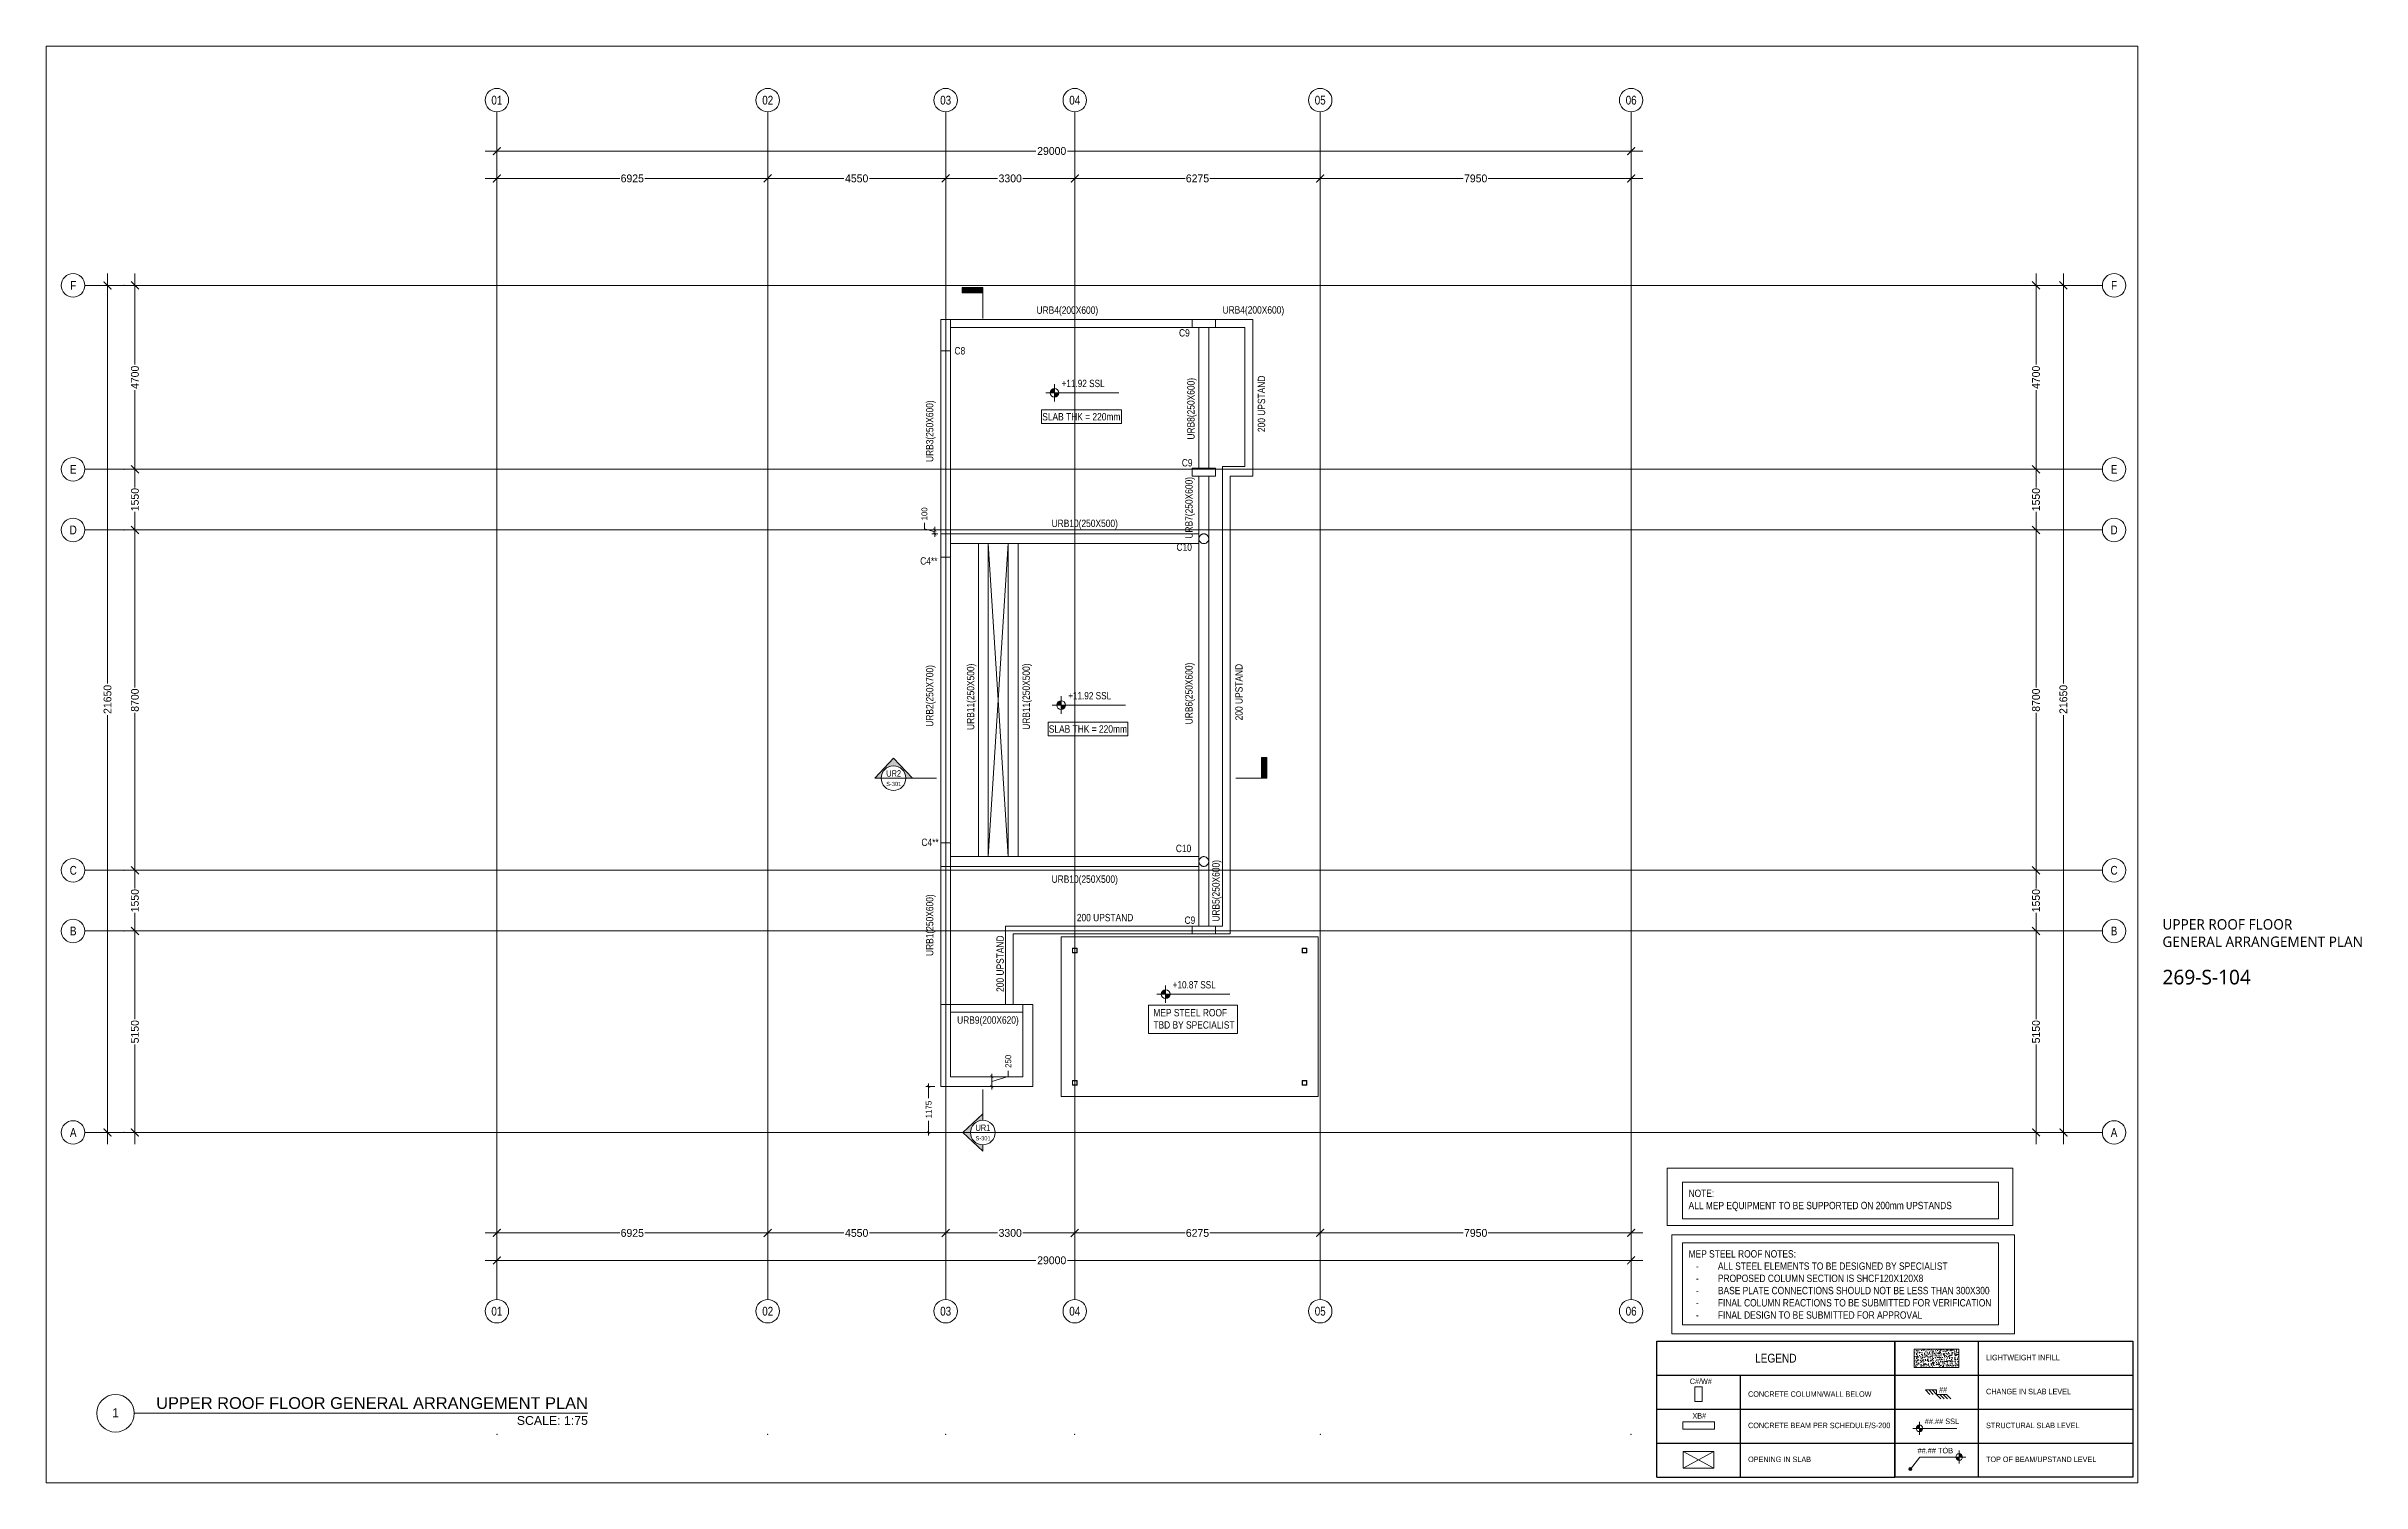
# Paper-space layout 'S104' of a CAD drawing. Header units: millimetres. Extents: x 15 to 804, y 34 to 524.
# The model-space entities are those that its viewports show. They can reach past a viewport. Long polylines and large blocks are cut down to what shows.
import ezdxf
from ezdxf.enums import TextEntityAlignment as Align

# ---------------------------------------------------------------- set-up
doc = ezdxf.new("R2010")
doc.units = ezdxf.units.MM
doc.header["$LTSCALE"] = 75
for name, pattern in [('DASHDOT2', [12.7, 6.35, -3.175, 0, -3.175]), ('Dot & Dashed', [502.708322, 238.125, -132.291667, 0, -132.291655]), ('Hidden Line', [4.233333, 2.822222, -1.411111])]:
    doc.linetypes.add(name, pattern=pattern)
for name, color, linetype in [('00_A_GRIDS.3D', 1, 'Continuous'), ('02_A_GRIDS.3D', 1, 'Continuous'), ('133-EDEN HILLS- Grid$0$A_DIM 75', 1, 'Continuous')]:
    doc.layers.add(name, color=color, linetype=linetype)
for name, color, linetype, lineweight in [('0_Pen_No__7', 7, 'Continuous', 0), ('G-ANNO-DIMS', 111, 'Continuous', 9), ('G-ANNO-SYMB', 111, 'Continuous', 9), ('S-BEAM-IDEN', 2, 'Continuous', 9), ('S-COL', 3, 'Continuous', 13), ('S-COLS-IDEN', 171, 'Continuous', 9), ('S-HATCH', 8, 'Continuous', 9), ('S-SLAB', 3, 'Continuous', 13), ('TXT', 11, 'Continuous', 9)]:
    doc.layers.add(name, color=color, linetype=linetype, lineweight=lineweight)
doc.layers.add('NonPlottable_0', color=7, linetype='Continuous', plot=False)
doc.styles.add('133-5F Grid$0$TEXT 75', font='GOTHIC.TTF', dxfattribs={"height": 150})
doc.styles.add('236 - NAS Mall_CD_GF Plan$0$TEXT 500', font='GOTHIC.TTF', dxfattribs={"height": 350})
doc.styles.add('Arial', font='arial.ttf', dxfattribs={"width": 0.8, "height": 187.5})
doc.styles.add('Arial Narrow_1', font='ARIALN.TTF', dxfattribs={"height": 187.5})
doc.styles.add('Arial Narrow_2', font='ARIALN.TTF', dxfattribs={"height": 262.5})
doc.styles.add('GENERATED_STYLE_1', font='trebuc.ttf')
doc.styles.add('GENERATED_STYLE_2', font='arial.ttf', dxfattribs={"width": 0.84})
doc.styles.add('GENERATED_STYLE_3', font='arial.ttf', dxfattribs={"width": 0.8})
doc.styles.add('TEXT 100', font='GOTHIC.TTF', dxfattribs={"height": 200})
doc.dimstyles.new('133-5F Grid$0$DIM 75', dxfattribs={"dimtxt": 150, "dimasz": 80, "dimexe": 75, "dimexo": 75, "dimgap": 75, "dimtad": 0, "dimdec": 0, "dimrnd": 5, "dimzin": 0, "dimdsep": 46, "dimtxsty": '133-5F Grid$0$TEXT 75', "dimblk": '133-5F Grid$0$_ARCHTICK', "dimcen": 0, "dimdle": 75, "dimclrd": 256, "dimclre": 256, "dimclrt": 256, "dimadec": 0, "dimazin": 0, "dimtfac": 1, "dimtdec": 0, "dimtmove": 1, "dimatfit": 3, "dimfxl": 160, "dimfxlon": 1, "dimtolj": 1, "dimtzin": 0, "dimlwd": 0, "dimlwe": 0, "dimarcsym": 0})
doc.dimstyles.new('236 - NAS Mall_CD_GF Plan$0$DIM 500', dxfattribs={"dimtxt": 350, "dimasz": 300, "dimexe": 0, "dimexo": 0, "dimgap": 25, "dimtad": 0, "dimdec": 0, "dimrnd": 5, "dimzin": 0, "dimdsep": 46, "dimtxsty": '236 - NAS Mall_CD_GF Plan$0$TEXT 500', "dimblk": '236 - NAS Mall_CD_GF Plan$0$_ARCHTICK', "dimcen": 0, "dimdle": 300, "dimclrd": 256, "dimclre": 256, "dimclrt": 256, "dimadec": 0, "dimazin": 0, "dimtfac": 1, "dimtdec": 0, "dimtmove": 1, "dimatfit": 3, "dimfxl": 1000, "dimfxlon": 1, "dimtolj": 1, "dimtzin": 0, "dimlwd": 0, "dimlwe": 0, "dimarcsym": 0})

psp = doc.layouts.new('S104')

# ---------------------------------------------------------------- texts
at = {"layer": '0_Pen_No__7', "color": 7, "linetype": 'Continuous', "lineweight": 0, "insert": (736.36, 226.14), "char_height": 3.5517, "width": 78.6536, "attachment_point": 1, "style": 'GENERATED_STYLE_1'}
psp.add_mtext('\\A1;\\pxql;UPPER ROOF FLOOR \\PGENERAL ARRANGEMENT PLAN', dxfattribs=at)
at = {"layer": '0_Pen_No__7', "color": 7, "linetype": 'Continuous', "lineweight": 0, "insert": (736.37, 203.82), "char_height": 5, "attachment_point": 7, "style": 'GENERATED_STYLE_1'}
psp.add_mtext('\\A1;\\pxql;269-S-104', dxfattribs=at)

msp = doc.modelspace()

# ---------------------------------------------------------------- texts
at = {"layer": 'G-ANNO-SYMB', "attachment_point": 5, "rotation": 359.991329}
for s, insert, char_height, width, style in [('\\A1;UR2', (19519.5, -15694.2), 165.37, 126.881, 'Arial Narrow_1'), ('S-301', (19524.5, -15962.5), 105, 323.24, 'Arial Narrow_2'), ('\\A1;UR1', (21800.7, -24750.2), 165.37, 126.881, 'Arial Narrow_1'), ('S-301', (21805.7, -25018.5), 105, 323.24, 'Arial Narrow_2')]:
    msp.add_mtext(s, dxfattribs=dict(at, insert=insert, char_height=char_height, width=width, style=style))
at = {"layer": 'S-BEAM-IDEN', "insert": (73553.8, 6150.2), "char_height": 187.5, "width": 1713.653, "attachment_point": 1, "style": 'Arial Narrow_1'}
msp.add_mtext('XB#', dxfattribs=at)
at = {"layer": 'S-BEAM-IDEN', "lineweight": 20, "char_height": 187.5, "width": 1713.653, "attachment_point": 1, "style": 'Arial Narrow_1'}
for s, insert in [('URB4(200X600)', (23172.7, -3758.8)), ('URB4(200X600)', (27928.2, -3753.4)), ('URB10(250X500)', (23557.6, -9208.4)), ('URB10(250X500)', (23557.6, -18301.1)), ('200 UPSTAND', (24202.6, -19284)), ('URB9(200X620)', (21143.1, -21902.3))]:
    msp.add_mtext(s, dxfattribs=dict(at, insert=insert))
at = {"layer": 'S-BEAM-IDEN', "lineweight": 20, "char_height": 187.5, "width": 1713.653, "attachment_point": 1, "rotation": 90, "style": 'Arial Narrow_1'}
for s, insert in [('URB8(250X600)', (27025.9, -7160.8)), ('200 UPSTAND', (28829.7, -6969.2)), ('URB3(250X600)', (20347.1, -7733.8)), ('URB7(250X600)', (26976.1, -9691.9)), ('URB2(250X700)', (20347.1, -14499.3)), ('URB11(250X500)', (21393.3, -14582)), ('URB11(250X500)', (22814.6, -14577.9)), ('URB6(250X600)', (26976.1, -14438.1)), ('200 UPSTAND', (28253.9, -14337.3)), ('URB5(250X600)', (27665.6, -19481.9)), ('URB1(250X600)', (20347.1, -20359.2)), ('200 UPSTAND', (22147.9, -21277.8))]:
    msp.add_mtext(s, dxfattribs=dict(at, insert=insert))
at = {"layer": 'S-COLS-IDEN', "style": 'Arial Narrow_1'}
for s, insert, char_height, width, attachment_point in [('LEGEND', (76396.3, 8017.6), 300, 8111.676, 5), ('C#/W#', (73464.9, 7325.5), 187.5, 330.696, 1), ('CONCRETE COLUMN/WALL BELOW', (75450.9, 6891.7), 187.5, 5458.388, 1), ('CONCRETE BEAM PER SCHEDULE/S-200', (75450.9, 5823.5), 187.5, 5458.388, 1), ('OPENING IN SLAB', (75450.9, 4667.5), 187.5, 5458.388, 1), ('LIGHTWEIGHT INFILL', (75450.9, 3511.5), 187.5, 5458.388, 1), ('CHANGE IN SLAB LEVEL', (75450.9, 2355.4), 187.5, 5458.388, 1), ('STRUCTURAL SLAB LEVEL', (75450.9, 1199.4), 187.5, 5458.388, 1), ('TOP OF BEAM/UPSTAND LEVEL', (75450.9, 43.4), 187.5, 5458.388, 1), ('C9', (26815.6, -4338.1), 187.5, 330.696, 1), ('C8', (21074.6, -4796.9), 187.5, 330.696, 1), ('C9', (26887.8, -7659.1), 187.5, 330.696, 1), ('C10', (26751.9, -9814.9), 187.5, 330.696, 1), ('C4**', (20199.1, -10168.4), 187.5, 330.696, 1), ('C4**', (20229.4, -17358.9), 187.5, 330.696, 1), ('C10', (26734.5, -17516.4), 187.5, 330.696, 1), ('C9', (26956, -19350.5), 187.5, 330.696, 1)]:
    msp.add_mtext(s, dxfattribs=dict(at, insert=insert, char_height=char_height, width=width, attachment_point=attachment_point))
at = {"layer": 'TXT', "lineweight": 20, "char_height": 187.5, "attachment_point": 1, "style": 'Arial Narrow_1'}
for s, insert, width in [('MEP STEEL ROOF NOTES:\\P\\pxi-3,l4,t4;-^IALL STEEL ELEMENTS TO BE DESIGNED BY SPECIALIST\\P-^IPROPOSED COLUMN SECTION IS SHCF120X120X8\\P-^IBASE PLATE CONNECTIONS SHOULD NOT BE LESS THAN 300X300\\P-^IFINAL COLUMN REACTIONS TO BE SUBMITTED FOR VERIFICATION\\P-^IFINAL DESIGN TO BE SUBMITTED FOR APPROVAL', (30911.1, 7295.8), 7732.054), ('NOTE:\\PALL MEP EQUIPMENT TO BE SUPPORTED ON 200mm UPSTANDS', (30911.1, 4550.1), 7732.054), ('SLAB THK = 220mm', (23318.8, -6483.1), 2423.1), ('SLAB THK = 220mm', (23486.3, -14463.8), 2423.1), ('MEP STEEL ROOF TBD BY SPECIALIST', (26159.6, -21715), 2175.279)]:
    msp.add_mtext(s, dxfattribs=dict(at, insert=insert, width=width))
at = {"layer": 'TXT', "insert": (73848.3, 2412.4), "char_height": 187.5, "width": 432.911, "attachment_point": 1, "style": 'Arial Narrow_1'}
msp.add_mtext('##', dxfattribs=at)

# ---------------------------------------------------------------- blocks, each defined once
blk = doc.blocks.new('Linear Drawing Title 27[1]', base_point=(205.41, 49.99))
at = {"color": 250, "linetype": 'Continuous', "lineweight": 0}
blk.add_line((218.22, 33.59), (372.85, 33.59), dxfattribs=at)
at = {"color": 250, "linetype": 'Continuous', "lineweight": 0, "flags": 128}
blk.add_lwpolyline([(218.22, 33.59, 1), (205.41, 33.59, 1)], format="xyb", close=True, dxfattribs=at)
at = {"color": 7, "lineweight": 0, "style": 'GENERATED_STYLE_2'}
blk.add_attdef('DUMMY_186', text='', height=3, dxfattribs=at).set_placement((211.82, 33.76), align=Align.MIDDLE_CENTER)
blk.add_attdef('AC_DrawingName', text='', height=4, dxfattribs=at).set_placement((372.85, 39.07), align=Align.TOP_RIGHT)
blk.add_attdef('gs_drawing_scale_prefix', text='', height=3, dxfattribs=at).set_placement((372.85, 29.16), align=Align.BOTTOM_RIGHT)
blk = doc.blocks.new('Spot Elevations - WYE_Spot Elevation - Target Filled-619581-VILLA E - FIRST FLOOR')
at = {"layer": 'G-ANNO-DIMS'}
h = blk.add_hatch(color=256, dxfattribs=at)
edge = h.paths.add_edge_path(flags=0)
edge.add_line((0, 0), (-1.5, 0))
edge.add_arc((0, 0), 1.5, 90, 180, ccw=False)
edge.add_line((0, 1.5), (0, 0))
h = blk.add_hatch(color=256, dxfattribs=at)
edge = h.paths.add_edge_path(flags=0)
edge.add_line((0, 0), (1.5, 0))
edge.add_arc((0, 0), 1.5, 270, 360, ccw=False)
edge.add_line((0, -1.5), (0, 0))
for p, q in [((-3, 0), (3.01, 0)), ((0, -3), (0, 3))]:
    blk.add_line(p, q, dxfattribs=at)
blk.add_circle((0, 0), 1.5, dxfattribs=at)
blk = doc.blocks.new('Standard grid marker')
at = {"layer": '00_A_GRIDS.3D', "linetype": 'Dot & Dashed', "lineweight": 0}
for p, q in [((1000, 0), (0, 0)), ((29352, 0), (30352, 0))]:
    blk.add_line(p, q, dxfattribs=at)
at = {"layer": '00_A_GRIDS.3D', "linetype": 'DASHDOT2', "lineweight": 0}
blk.add_line((1000, 0), (29352, 0), dxfattribs=at)
at = {"layer": '00_A_GRIDS.3D', "linetype": 'Continuous', "lineweight": 0}
for centre in [(-300, 0), (30652, 0)]:
    blk.add_circle(centre, 300, dxfattribs=at)
at = {"layer": '00_A_GRIDS.3D', "linetype": 'Dot & Dashed', "lineweight": 0}
for p in [(1000, 0), (1000, 0), (33800, 0), (33800, 0)]:
    blk.add_point(p, dxfattribs=at)
at = {"layer": '00_A_GRIDS.3D', "lineweight": 0, "style": 'GENERATED_STYLE_3'}
for tag, p in [('AC_MarkerText_1_0', (-464, -51)), ('AC_MarkerText_1_1', (30488, -51))]:
    blk.add_attdef(tag, text='', height=225, rotation=90, dxfattribs=at).set_placement(p, align=Align.TOP_CENTER)
blk = doc.blocks.new('Standard grid marker_2')
at = {"layer": '00_A_GRIDS.3D', "linetype": 'Dot & Dashed', "lineweight": 0}
for p, q in [((1000, 0), (0, 0)), ((50581, 0), (51581, 0))]:
    blk.add_line(p, q, dxfattribs=at)
at = {"layer": '00_A_GRIDS.3D', "linetype": 'DASHDOT2', "lineweight": 0}
blk.add_line((1000, 0), (50581, 0), dxfattribs=at)
at = {"layer": '00_A_GRIDS.3D', "linetype": 'Continuous', "lineweight": 0}
for centre in [(-300, 0), (51881, 0)]:
    blk.add_circle(centre, 300, dxfattribs=at)
at = {"layer": '00_A_GRIDS.3D', "linetype": 'Dot & Dashed', "lineweight": 0}
for p in [(1000, 0), (1000, 0), (50581, 0), (50581, 0)]:
    blk.add_point(p, dxfattribs=at)
at = {"layer": '00_A_GRIDS.3D', "lineweight": 0, "style": 'GENERATED_STYLE_3'}
for tag, p in [('AC_MarkerText_1_0', (-300, -215)), ('AC_MarkerText_1_1', (51881, -215))]:
    blk.add_attdef(tag, text='', height=225, rotation=180, dxfattribs=at).set_placement(p, align=Align.TOP_CENTER)
blk = doc.blocks.new('236 - NAS Mall_CD_GF Plan$0$_ARCHTICK')
at = {"color": 0, "linetype": 'ByBlock', "const_width": 0.15}
blk.add_lwpolyline([(-0.5, -0.5), (0.5, 0.5)], dxfattribs=at)
blk = doc.blocks.new('*D5')
at = {"layer": '02_A_GRIDS.3D', "lineweight": 0, "transparency": 16777216}
for p, q in [((9075, -486), (12519, -486)), ((9375, -64), (9375, -486)), ((16600, -486), (13156, -486)), ((16300, -64), (16300, -486))]:
    blk.add_line(p, q, dxfattribs=at)
at = {"layer": 'Defpoints', "color": 0, "transparency": 16777216}
for p in [(9375, -64), (16300, -64), (16300, -486)]:
    blk.add_point(p, dxfattribs=at)
at = {"layer": '02_A_GRIDS.3D', "lineweight": 0, "transparency": 16777216, "xscale": 200, "yscale": 200, "zscale": 200, "rotation": 180}
blk.add_blockref('236 - NAS Mall_CD_GF Plan$0$_ARCHTICK', (9375, -486), dxfattribs=at)
at = {"layer": '02_A_GRIDS.3D', "lineweight": 0, "transparency": 16777216, "xscale": 200, "yscale": 200, "zscale": 200}
blk.add_blockref('236 - NAS Mall_CD_GF Plan$0$_ARCHTICK', (16300, -486), dxfattribs=at)
at = {"layer": '02_A_GRIDS.3D', "transparency": 16777216, "insert": (12838, -486), "char_height": 200, "attachment_point": 5, "style": 'TEXT 100'}
blk.add_mtext('\\A1;6925', dxfattribs=at)
blk = doc.blocks.new('*D6')
at = {"layer": '02_A_GRIDS.3D', "lineweight": 0, "transparency": 16777216}
for p, q in [((16000, -486), (18249, -486)), ((16300, -64), (16300, -486)), ((21150, -486), (18901, -486)), ((20850, -64), (20850, -486))]:
    blk.add_line(p, q, dxfattribs=at)
at = {"layer": 'Defpoints', "color": 0, "transparency": 16777216}
for p in [(16300, -64), (20850, -64), (20850, -486)]:
    blk.add_point(p, dxfattribs=at)
at = {"layer": '02_A_GRIDS.3D', "lineweight": 0, "transparency": 16777216, "xscale": 200, "yscale": 200, "zscale": 200, "rotation": 180}
blk.add_blockref('236 - NAS Mall_CD_GF Plan$0$_ARCHTICK', (16300, -486), dxfattribs=at)
at = {"layer": '02_A_GRIDS.3D', "lineweight": 0, "transparency": 16777216, "xscale": 200, "yscale": 200, "zscale": 200}
blk.add_blockref('236 - NAS Mall_CD_GF Plan$0$_ARCHTICK', (20850, -486), dxfattribs=at)
at = {"layer": '02_A_GRIDS.3D', "transparency": 16777216, "insert": (18575, -486), "char_height": 200, "attachment_point": 5, "style": 'TEXT 100'}
blk.add_mtext('\\A1;4550', dxfattribs=at)
blk = doc.blocks.new('*D7')
at = {"layer": '02_A_GRIDS.3D', "lineweight": 0, "transparency": 16777216}
for p, q in [((20550, -486), (22176, -486)), ((20850, -64), (20850, -486)), ((24450, -486), (22824, -486)), ((24150, -64), (24150, -486))]:
    blk.add_line(p, q, dxfattribs=at)
at = {"layer": 'Defpoints', "color": 0, "transparency": 16777216}
for p in [(20850, -64), (24150, -64), (24150, -486)]:
    blk.add_point(p, dxfattribs=at)
at = {"layer": '02_A_GRIDS.3D', "lineweight": 0, "transparency": 16777216, "xscale": 200, "yscale": 200, "zscale": 200, "rotation": 180}
blk.add_blockref('236 - NAS Mall_CD_GF Plan$0$_ARCHTICK', (20850, -486), dxfattribs=at)
at = {"layer": '02_A_GRIDS.3D', "lineweight": 0, "transparency": 16777216, "xscale": 200, "yscale": 200, "zscale": 200}
blk.add_blockref('236 - NAS Mall_CD_GF Plan$0$_ARCHTICK', (24150, -486), dxfattribs=at)
at = {"layer": '02_A_GRIDS.3D', "transparency": 16777216, "insert": (22500, -486), "char_height": 200, "attachment_point": 5, "style": 'TEXT 100'}
blk.add_mtext('\\A1;3300', dxfattribs=at)
blk = doc.blocks.new('*D8')
at = {"layer": '02_A_GRIDS.3D', "lineweight": 0, "transparency": 16777216}
for p, q in [((23850, -486), (26969, -486)), ((24150, -64), (24150, -486)), ((30725, -486), (27606, -486)), ((30425, -64), (30425, -486))]:
    blk.add_line(p, q, dxfattribs=at)
at = {"layer": 'Defpoints', "color": 0, "transparency": 16777216}
for p in [(24150, -64), (30425, -64), (30425, -486)]:
    blk.add_point(p, dxfattribs=at)
at = {"layer": '02_A_GRIDS.3D', "lineweight": 0, "transparency": 16777216, "xscale": 200, "yscale": 200, "zscale": 200, "rotation": 180}
blk.add_blockref('236 - NAS Mall_CD_GF Plan$0$_ARCHTICK', (24150, -486), dxfattribs=at)
at = {"layer": '02_A_GRIDS.3D', "lineweight": 0, "transparency": 16777216, "xscale": 200, "yscale": 200, "zscale": 200}
blk.add_blockref('236 - NAS Mall_CD_GF Plan$0$_ARCHTICK', (30425, -486), dxfattribs=at)
at = {"layer": '02_A_GRIDS.3D', "transparency": 16777216, "insert": (27288, -486), "char_height": 200, "attachment_point": 5, "style": 'TEXT 100'}
blk.add_mtext('\\A1;6275', dxfattribs=at)
blk = doc.blocks.new('*D9')
at = {"layer": '02_A_GRIDS.3D', "lineweight": 0, "transparency": 16777216}
for p, q in [((30125, -486), (34081, -486)), ((30425, -64), (30425, -486)), ((38675, -486), (34719, -486)), ((38375, -64), (38375, -486))]:
    blk.add_line(p, q, dxfattribs=at)
at = {"layer": 'Defpoints', "color": 0, "transparency": 16777216}
for p in [(30425, -64), (38375, -64), (38375, -486)]:
    blk.add_point(p, dxfattribs=at)
at = {"layer": '02_A_GRIDS.3D', "lineweight": 0, "transparency": 16777216, "xscale": 200, "yscale": 200, "zscale": 200, "rotation": 180}
blk.add_blockref('236 - NAS Mall_CD_GF Plan$0$_ARCHTICK', (30425, -486), dxfattribs=at)
at = {"layer": '02_A_GRIDS.3D', "lineweight": 0, "transparency": 16777216, "xscale": 200, "yscale": 200, "zscale": 200}
blk.add_blockref('236 - NAS Mall_CD_GF Plan$0$_ARCHTICK', (38375, -486), dxfattribs=at)
at = {"layer": '02_A_GRIDS.3D', "transparency": 16777216, "insert": (34400, -486), "char_height": 200, "attachment_point": 5, "style": 'TEXT 100'}
blk.add_mtext('\\A1;7950', dxfattribs=at)
blk = doc.blocks.new('*D10')
at = {"layer": '02_A_GRIDS.3D', "lineweight": 0, "transparency": 16777216}
for p, q in [((9375, 636), (9375, 214)), ((38375, 636), (38375, 214)), ((9075, 214), (23159, 214)), ((38675, 214), (23963, 214))]:
    blk.add_line(p, q, dxfattribs=at)
at = {"layer": 'Defpoints', "color": 0, "transparency": 16777216}
for p in [(9375, 636), (38375, 636), (38375, 214)]:
    blk.add_point(p, dxfattribs=at)
at = {"layer": '02_A_GRIDS.3D', "lineweight": 0, "transparency": 16777216, "xscale": 200, "yscale": 200, "zscale": 200, "rotation": 180}
blk.add_blockref('236 - NAS Mall_CD_GF Plan$0$_ARCHTICK', (9375, 214), dxfattribs=at)
at = {"layer": '02_A_GRIDS.3D', "lineweight": 0, "transparency": 16777216, "xscale": 200, "yscale": 200, "zscale": 200}
blk.add_blockref('236 - NAS Mall_CD_GF Plan$0$_ARCHTICK', (38375, 214), dxfattribs=at)
at = {"layer": '02_A_GRIDS.3D', "transparency": 16777216, "insert": (23561, 214), "char_height": 200, "attachment_point": 5, "style": 'TEXT 100'}
blk.add_mtext('\\A1;29000', dxfattribs=at)
blk = doc.blocks.new('*D11')
at = {"layer": '02_A_GRIDS.3D', "lineweight": 0, "transparency": 16777216}
for p, q in [((-578, -2920), (-578, -13399)), ((-157, -3220), (-578, -3220)), ((-578, -25170), (-578, -14203)), ((-160, -24870), (-578, -24870))]:
    blk.add_line(p, q, dxfattribs=at)
at = {"layer": 'Defpoints', "color": 0, "transparency": 16777216}
for p in [(-157, -3220), (-578, -24870), (-160, -24870)]:
    blk.add_point(p, dxfattribs=at)
at = {"layer": '02_A_GRIDS.3D', "lineweight": 0, "transparency": 16777216, "xscale": 200, "yscale": 200, "zscale": 200}
for p, rotation in [((-578, -3220), 90), ((-578, -24870), 270)]:
    blk.add_blockref('236 - NAS Mall_CD_GF Plan$0$_ARCHTICK', p, dxfattribs=dict(at, rotation=rotation))
at = {"layer": '02_A_GRIDS.3D', "transparency": 16777216, "insert": (-578, -13801), "char_height": 200, "attachment_point": 5, "rotation": 90, "style": 'TEXT 100'}
blk.add_mtext('\\A1;21650', dxfattribs=at)
blk = doc.blocks.new('*D12')
at = {"layer": '02_A_GRIDS.3D', "lineweight": 0, "transparency": 16777216}
for p, q in [((122, -2920), (122, -5244)), ((-300, -3220), (122, -3220)), ((122, -8220), (122, -5896)), ((-300, -7920), (122, -7920))]:
    blk.add_line(p, q, dxfattribs=at)
at = {"layer": 'Defpoints', "color": 0, "transparency": 16777216}
for p in [(-300, -3220), (-300, -7920), (122, -7920)]:
    blk.add_point(p, dxfattribs=at)
at = {"layer": '02_A_GRIDS.3D', "lineweight": 0, "transparency": 16777216, "xscale": 200, "yscale": 200, "zscale": 200}
for p, rotation in [((122, -3220), 90), ((122, -7920), 270)]:
    blk.add_blockref('236 - NAS Mall_CD_GF Plan$0$_ARCHTICK', p, dxfattribs=dict(at, rotation=rotation))
at = {"layer": '02_A_GRIDS.3D', "transparency": 16777216, "insert": (122, -5570), "char_height": 200, "attachment_point": 5, "rotation": 90, "style": 'TEXT 100'}
blk.add_mtext('\\A1;4700', dxfattribs=at)
blk = doc.blocks.new('*D13')
at = {"layer": '02_A_GRIDS.3D', "lineweight": 0, "transparency": 16777216}
for p, q in [((122, -7620), (122, -8386)), ((-300, -7920), (122, -7920)), ((-300, -9470), (122, -9470)), ((122, -9770), (122, -9004))]:
    blk.add_line(p, q, dxfattribs=at)
at = {"layer": 'Defpoints', "color": 0, "transparency": 16777216}
for p in [(-300, -7920), (-300, -9470), (122, -9470)]:
    blk.add_point(p, dxfattribs=at)
at = {"layer": '02_A_GRIDS.3D', "lineweight": 0, "transparency": 16777216, "xscale": 200, "yscale": 200, "zscale": 200}
for p, rotation in [((122, -7920), 90), ((122, -9470), 270)]:
    blk.add_blockref('236 - NAS Mall_CD_GF Plan$0$_ARCHTICK', p, dxfattribs=dict(at, rotation=rotation))
at = {"layer": '02_A_GRIDS.3D', "transparency": 16777216, "insert": (122, -8695), "char_height": 200, "attachment_point": 5, "rotation": 90, "style": 'TEXT 100'}
blk.add_mtext('\\A1;1550', dxfattribs=at)
blk = doc.blocks.new('*D14')
at = {"layer": '02_A_GRIDS.3D', "lineweight": 0, "transparency": 16777216}
for p, q in [((-300, -9470), (122, -9470)), ((122, -9170), (122, -13495)), ((122, -18470), (122, -14144)), ((-300, -18170), (122, -18170))]:
    blk.add_line(p, q, dxfattribs=at)
at = {"layer": 'Defpoints', "color": 0, "transparency": 16777216}
for p in [(-300, -9470), (-300, -18170), (122, -18170)]:
    blk.add_point(p, dxfattribs=at)
at = {"layer": '02_A_GRIDS.3D', "lineweight": 0, "transparency": 16777216, "xscale": 200, "yscale": 200, "zscale": 200}
for p, rotation in [((122, -9470), 90), ((122, -18170), 270)]:
    blk.add_blockref('236 - NAS Mall_CD_GF Plan$0$_ARCHTICK', p, dxfattribs=dict(at, rotation=rotation))
at = {"layer": '02_A_GRIDS.3D', "transparency": 16777216, "insert": (122, -13820), "char_height": 200, "attachment_point": 5, "rotation": 90, "style": 'TEXT 100'}
blk.add_mtext('\\A1;8700', dxfattribs=at)
blk = doc.blocks.new('*D15')
at = {"layer": '02_A_GRIDS.3D', "lineweight": 0, "transparency": 16777216}
for p, q in [((-300, -18170), (122, -18170)), ((122, -17870), (122, -18635)), ((122, -20020), (122, -19254)), ((-300, -19720), (122, -19720))]:
    blk.add_line(p, q, dxfattribs=at)
at = {"layer": 'Defpoints', "color": 0, "transparency": 16777216}
for p in [(-300, -18170), (-300, -19720), (122, -19720)]:
    blk.add_point(p, dxfattribs=at)
at = {"layer": '02_A_GRIDS.3D', "lineweight": 0, "transparency": 16777216, "xscale": 200, "yscale": 200, "zscale": 200}
for p, rotation in [((122, -18170), 90), ((122, -19720), 270)]:
    blk.add_blockref('236 - NAS Mall_CD_GF Plan$0$_ARCHTICK', p, dxfattribs=dict(at, rotation=rotation))
at = {"layer": '02_A_GRIDS.3D', "transparency": 16777216, "insert": (122, -18945), "char_height": 200, "attachment_point": 5, "rotation": 90, "style": 'TEXT 100'}
blk.add_mtext('\\A1;1550', dxfattribs=at)
blk = doc.blocks.new('*D16')
at = {"layer": '02_A_GRIDS.3D', "lineweight": 0, "transparency": 16777216}
for p, q in [((122, -19420), (122, -21971)), ((-300, -19720), (122, -19720)), ((122, -25170), (122, -22618)), ((-300, -24870), (122, -24870))]:
    blk.add_line(p, q, dxfattribs=at)
at = {"layer": 'Defpoints', "color": 0, "transparency": 16777216}
for p in [(-300, -19720), (-300, -24870), (122, -24870)]:
    blk.add_point(p, dxfattribs=at)
at = {"layer": '02_A_GRIDS.3D', "lineweight": 0, "transparency": 16777216, "xscale": 200, "yscale": 200, "zscale": 200}
for p, rotation in [((122, -19720), 90), ((122, -24870), 270)]:
    blk.add_blockref('236 - NAS Mall_CD_GF Plan$0$_ARCHTICK', p, dxfattribs=dict(at, rotation=rotation))
at = {"layer": '02_A_GRIDS.3D', "transparency": 16777216, "insert": (122, -22295), "char_height": 200, "attachment_point": 5, "rotation": 90, "style": 'TEXT 100'}
blk.add_mtext('\\A1;5150', dxfattribs=at)
blk = doc.blocks.new('*D17')
at = {"layer": '02_A_GRIDS.3D', "lineweight": 0, "transparency": 16777216}
for p, q in [((9075, -27438), (12519, -27438)), ((9375, -27859), (9375, -27438)), ((16600, -27438), (13156, -27438)), ((16300, -27859), (16300, -27438))]:
    blk.add_line(p, q, dxfattribs=at)
at = {"layer": 'Defpoints', "color": 0, "transparency": 16777216}
for p in [(16300, -27438), (9375, -27859), (16300, -27859)]:
    blk.add_point(p, dxfattribs=at)
at = {"layer": '02_A_GRIDS.3D', "lineweight": 0, "transparency": 16777216, "xscale": 200, "yscale": 200, "zscale": 200, "rotation": 180}
blk.add_blockref('236 - NAS Mall_CD_GF Plan$0$_ARCHTICK', (9375, -27438), dxfattribs=at)
at = {"layer": '02_A_GRIDS.3D', "lineweight": 0, "transparency": 16777216, "xscale": 200, "yscale": 200, "zscale": 200}
blk.add_blockref('236 - NAS Mall_CD_GF Plan$0$_ARCHTICK', (16300, -27438), dxfattribs=at)
at = {"layer": '02_A_GRIDS.3D', "transparency": 16777216, "insert": (12838, -27438), "char_height": 200, "attachment_point": 5, "style": 'TEXT 100'}
blk.add_mtext('\\A1;6925', dxfattribs=at)
blk = doc.blocks.new('*D18')
at = {"layer": '02_A_GRIDS.3D', "lineweight": 0, "transparency": 16777216}
for p, q in [((16000, -27438), (18249, -27438)), ((16300, -27859), (16300, -27438)), ((21150, -27438), (18901, -27438)), ((20850, -27859), (20850, -27438))]:
    blk.add_line(p, q, dxfattribs=at)
at = {"layer": 'Defpoints', "color": 0, "transparency": 16777216}
for p in [(20850, -27438), (16300, -27859), (20850, -27859)]:
    blk.add_point(p, dxfattribs=at)
at = {"layer": '02_A_GRIDS.3D', "lineweight": 0, "transparency": 16777216, "xscale": 200, "yscale": 200, "zscale": 200, "rotation": 180}
blk.add_blockref('236 - NAS Mall_CD_GF Plan$0$_ARCHTICK', (16300, -27438), dxfattribs=at)
at = {"layer": '02_A_GRIDS.3D', "lineweight": 0, "transparency": 16777216, "xscale": 200, "yscale": 200, "zscale": 200}
blk.add_blockref('236 - NAS Mall_CD_GF Plan$0$_ARCHTICK', (20850, -27438), dxfattribs=at)
at = {"layer": '02_A_GRIDS.3D', "transparency": 16777216, "insert": (18575, -27438), "char_height": 200, "attachment_point": 5, "style": 'TEXT 100'}
blk.add_mtext('\\A1;4550', dxfattribs=at)
blk = doc.blocks.new('*D19')
at = {"layer": '02_A_GRIDS.3D', "lineweight": 0, "transparency": 16777216}
for p, q in [((20550, -27438), (22176, -27438)), ((20850, -27859), (20850, -27438)), ((24450, -27438), (22824, -27438)), ((24150, -27859), (24150, -27438))]:
    blk.add_line(p, q, dxfattribs=at)
at = {"layer": 'Defpoints', "color": 0, "transparency": 16777216}
for p in [(24150, -27438), (20850, -27859), (24150, -27859)]:
    blk.add_point(p, dxfattribs=at)
at = {"layer": '02_A_GRIDS.3D', "lineweight": 0, "transparency": 16777216, "xscale": 200, "yscale": 200, "zscale": 200, "rotation": 180}
blk.add_blockref('236 - NAS Mall_CD_GF Plan$0$_ARCHTICK', (20850, -27438), dxfattribs=at)
at = {"layer": '02_A_GRIDS.3D', "lineweight": 0, "transparency": 16777216, "xscale": 200, "yscale": 200, "zscale": 200}
blk.add_blockref('236 - NAS Mall_CD_GF Plan$0$_ARCHTICK', (24150, -27438), dxfattribs=at)
at = {"layer": '02_A_GRIDS.3D', "transparency": 16777216, "insert": (22500, -27438), "char_height": 200, "attachment_point": 5, "style": 'TEXT 100'}
blk.add_mtext('\\A1;3300', dxfattribs=at)
blk = doc.blocks.new('*D20')
at = {"layer": '02_A_GRIDS.3D', "lineweight": 0, "transparency": 16777216}
for p, q in [((23850, -27438), (26969, -27438)), ((24150, -27859), (24150, -27438)), ((30725, -27438), (27606, -27438)), ((30425, -27859), (30425, -27438))]:
    blk.add_line(p, q, dxfattribs=at)
at = {"layer": 'Defpoints', "color": 0, "transparency": 16777216}
for p in [(30425, -27438), (24150, -27859), (30425, -27859)]:
    blk.add_point(p, dxfattribs=at)
at = {"layer": '02_A_GRIDS.3D', "lineweight": 0, "transparency": 16777216, "xscale": 200, "yscale": 200, "zscale": 200, "rotation": 180}
blk.add_blockref('236 - NAS Mall_CD_GF Plan$0$_ARCHTICK', (24150, -27438), dxfattribs=at)
at = {"layer": '02_A_GRIDS.3D', "lineweight": 0, "transparency": 16777216, "xscale": 200, "yscale": 200, "zscale": 200}
blk.add_blockref('236 - NAS Mall_CD_GF Plan$0$_ARCHTICK', (30425, -27438), dxfattribs=at)
at = {"layer": '02_A_GRIDS.3D', "transparency": 16777216, "insert": (27288, -27438), "char_height": 200, "attachment_point": 5, "style": 'TEXT 100'}
blk.add_mtext('\\A1;6275', dxfattribs=at)
blk = doc.blocks.new('*D21')
at = {"layer": '02_A_GRIDS.3D', "lineweight": 0, "transparency": 16777216}
for p, q in [((30125, -27438), (34081, -27438)), ((30425, -27859), (30425, -27438)), ((38675, -27438), (34719, -27438)), ((38375, -27859), (38375, -27438))]:
    blk.add_line(p, q, dxfattribs=at)
at = {"layer": 'Defpoints', "color": 0, "transparency": 16777216}
for p in [(38375, -27438), (30425, -27859), (38375, -27859)]:
    blk.add_point(p, dxfattribs=at)
at = {"layer": '02_A_GRIDS.3D', "lineweight": 0, "transparency": 16777216, "xscale": 200, "yscale": 200, "zscale": 200, "rotation": 180}
blk.add_blockref('236 - NAS Mall_CD_GF Plan$0$_ARCHTICK', (30425, -27438), dxfattribs=at)
at = {"layer": '02_A_GRIDS.3D', "lineweight": 0, "transparency": 16777216, "xscale": 200, "yscale": 200, "zscale": 200}
blk.add_blockref('236 - NAS Mall_CD_GF Plan$0$_ARCHTICK', (38375, -27438), dxfattribs=at)
at = {"layer": '02_A_GRIDS.3D', "transparency": 16777216, "insert": (34400, -27438), "char_height": 200, "attachment_point": 5, "style": 'TEXT 100'}
blk.add_mtext('\\A1;7950', dxfattribs=at)
blk = doc.blocks.new('*D22')
at = {"layer": '02_A_GRIDS.3D', "lineweight": 0, "transparency": 16777216}
for p, q in [((9375, -27716), (9375, -28138)), ((38375, -27716), (38375, -28138)), ((9075, -28138), (23159, -28138)), ((38675, -28138), (23963, -28138))]:
    blk.add_line(p, q, dxfattribs=at)
at = {"layer": 'Defpoints', "color": 0, "transparency": 16777216}
for p in [(9375, -27716), (38375, -27716), (38375, -28138)]:
    blk.add_point(p, dxfattribs=at)
at = {"layer": '02_A_GRIDS.3D', "lineweight": 0, "transparency": 16777216, "xscale": 200, "yscale": 200, "zscale": 200, "rotation": 180}
blk.add_blockref('236 - NAS Mall_CD_GF Plan$0$_ARCHTICK', (9375, -28138), dxfattribs=at)
at = {"layer": '02_A_GRIDS.3D', "lineweight": 0, "transparency": 16777216, "xscale": 200, "yscale": 200, "zscale": 200}
blk.add_blockref('236 - NAS Mall_CD_GF Plan$0$_ARCHTICK', (38375, -28138), dxfattribs=at)
at = {"layer": '02_A_GRIDS.3D', "transparency": 16777216, "insert": (23561, -28138), "char_height": 200, "attachment_point": 5, "style": 'TEXT 100'}
blk.add_mtext('\\A1;29000', dxfattribs=at)
blk = doc.blocks.new('*D23')
at = {"layer": '02_A_GRIDS.3D', "lineweight": 0, "transparency": 16777216}
for p, q in [((49426, -2920), (49426, -13399)), ((49004, -3220), (49426, -3220)), ((49426, -25170), (49426, -14203)), ((49007, -24870), (49426, -24870))]:
    blk.add_line(p, q, dxfattribs=at)
at = {"layer": 'Defpoints', "color": 0, "transparency": 16777216}
for p in [(49004, -3220), (49007, -24870), (49426, -24870)]:
    blk.add_point(p, dxfattribs=at)
at = {"layer": '02_A_GRIDS.3D', "lineweight": 0, "transparency": 16777216, "xscale": 200, "yscale": 200, "zscale": 200}
for p, rotation in [((49426, -3220), 90), ((49426, -24870), 270)]:
    blk.add_blockref('236 - NAS Mall_CD_GF Plan$0$_ARCHTICK', p, dxfattribs=dict(at, rotation=rotation))
at = {"layer": '02_A_GRIDS.3D', "transparency": 16777216, "insert": (49426, -13801), "char_height": 200, "attachment_point": 5, "rotation": 90, "style": 'TEXT 100'}
blk.add_mtext('\\A1;21650', dxfattribs=at)
blk = doc.blocks.new('*D24')
at = {"layer": '02_A_GRIDS.3D', "lineweight": 0, "transparency": 16777216}
for p, q in [((48726, -2920), (48726, -5244)), ((49148, -3220), (48726, -3220)), ((48726, -8220), (48726, -5896)), ((49148, -7920), (48726, -7920))]:
    blk.add_line(p, q, dxfattribs=at)
at = {"layer": 'Defpoints', "color": 0, "transparency": 16777216}
for p in [(49148, -3220), (48726, -7920), (49148, -7920)]:
    blk.add_point(p, dxfattribs=at)
at = {"layer": '02_A_GRIDS.3D', "lineweight": 0, "transparency": 16777216, "xscale": 200, "yscale": 200, "zscale": 200}
for p, rotation in [((48726, -3220), 90), ((48726, -7920), 270)]:
    blk.add_blockref('236 - NAS Mall_CD_GF Plan$0$_ARCHTICK', p, dxfattribs=dict(at, rotation=rotation))
at = {"layer": '02_A_GRIDS.3D', "transparency": 16777216, "insert": (48726, -5570), "char_height": 200, "attachment_point": 5, "rotation": 90, "style": 'TEXT 100'}
blk.add_mtext('\\A1;4700', dxfattribs=at)
blk = doc.blocks.new('*D25')
at = {"layer": '02_A_GRIDS.3D', "lineweight": 0, "transparency": 16777216}
for p, q in [((48726, -7620), (48726, -8386)), ((49148, -7920), (48726, -7920)), ((48726, -9770), (48726, -9004)), ((49148, -9470), (48726, -9470))]:
    blk.add_line(p, q, dxfattribs=at)
at = {"layer": 'Defpoints', "color": 0, "transparency": 16777216}
for p in [(49148, -7920), (48726, -9470), (49148, -9470)]:
    blk.add_point(p, dxfattribs=at)
at = {"layer": '02_A_GRIDS.3D', "lineweight": 0, "transparency": 16777216, "xscale": 200, "yscale": 200, "zscale": 200}
for p, rotation in [((48726, -7920), 90), ((48726, -9470), 270)]:
    blk.add_blockref('236 - NAS Mall_CD_GF Plan$0$_ARCHTICK', p, dxfattribs=dict(at, rotation=rotation))
at = {"layer": '02_A_GRIDS.3D', "transparency": 16777216, "insert": (48726, -8695), "char_height": 200, "attachment_point": 5, "rotation": 90, "style": 'TEXT 100'}
blk.add_mtext('\\A1;1550', dxfattribs=at)
blk = doc.blocks.new('*D26')
at = {"layer": '02_A_GRIDS.3D', "lineweight": 0, "transparency": 16777216}
for p, q in [((48726, -9170), (48726, -13495)), ((49148, -9470), (48726, -9470)), ((48726, -18470), (48726, -14144)), ((49148, -18170), (48726, -18170))]:
    blk.add_line(p, q, dxfattribs=at)
at = {"layer": 'Defpoints', "color": 0, "transparency": 16777216}
for p in [(49148, -9470), (48726, -18170), (49148, -18170)]:
    blk.add_point(p, dxfattribs=at)
at = {"layer": '02_A_GRIDS.3D', "lineweight": 0, "transparency": 16777216, "xscale": 200, "yscale": 200, "zscale": 200}
for p, rotation in [((48726, -9470), 90), ((48726, -18170), 270)]:
    blk.add_blockref('236 - NAS Mall_CD_GF Plan$0$_ARCHTICK', p, dxfattribs=dict(at, rotation=rotation))
at = {"layer": '02_A_GRIDS.3D', "transparency": 16777216, "insert": (48726, -13820), "char_height": 200, "attachment_point": 5, "rotation": 90, "style": 'TEXT 100'}
blk.add_mtext('\\A1;8700', dxfattribs=at)
blk = doc.blocks.new('*D27')
at = {"layer": '02_A_GRIDS.3D', "lineweight": 0, "transparency": 16777216}
for p, q in [((48726, -17870), (48726, -18635)), ((49148, -18170), (48726, -18170)), ((48726, -20020), (48726, -19254)), ((49148, -19720), (48726, -19720))]:
    blk.add_line(p, q, dxfattribs=at)
at = {"layer": 'Defpoints', "color": 0, "transparency": 16777216}
for p in [(49148, -18170), (48726, -19720), (49148, -19720)]:
    blk.add_point(p, dxfattribs=at)
at = {"layer": '02_A_GRIDS.3D', "lineweight": 0, "transparency": 16777216, "xscale": 200, "yscale": 200, "zscale": 200}
for p, rotation in [((48726, -18170), 90), ((48726, -19720), 270)]:
    blk.add_blockref('236 - NAS Mall_CD_GF Plan$0$_ARCHTICK', p, dxfattribs=dict(at, rotation=rotation))
at = {"layer": '02_A_GRIDS.3D', "transparency": 16777216, "insert": (48726, -18945), "char_height": 200, "attachment_point": 5, "rotation": 90, "style": 'TEXT 100'}
blk.add_mtext('\\A1;1550', dxfattribs=at)
blk = doc.blocks.new('*D28')
at = {"layer": '02_A_GRIDS.3D', "lineweight": 0, "transparency": 16777216}
for p, q in [((48726, -19420), (48726, -21971)), ((49148, -19720), (48726, -19720)), ((48726, -25170), (48726, -22618)), ((49148, -24870), (48726, -24870))]:
    blk.add_line(p, q, dxfattribs=at)
at = {"layer": 'Defpoints', "color": 0, "transparency": 16777216}
for p in [(49148, -19720), (48726, -24870), (49148, -24870)]:
    blk.add_point(p, dxfattribs=at)
at = {"layer": '02_A_GRIDS.3D', "lineweight": 0, "transparency": 16777216, "xscale": 200, "yscale": 200, "zscale": 200}
for p, rotation in [((48726, -19720), 90), ((48726, -24870), 270)]:
    blk.add_blockref('236 - NAS Mall_CD_GF Plan$0$_ARCHTICK', p, dxfattribs=dict(at, rotation=rotation))
at = {"layer": '02_A_GRIDS.3D', "transparency": 16777216, "insert": (48726, -22295), "char_height": 200, "attachment_point": 5, "rotation": 90, "style": 'TEXT 100'}
blk.add_mtext('\\A1;5150', dxfattribs=at)
blk = doc.blocks.new('133-5F Grid$0$_ARCHTICK')
at = {"color": 0, "linetype": 'ByBlock', "const_width": 0.15}
blk.add_lwpolyline([(-0.5, -0.5), (0.5, 0.5)], dxfattribs=at)
blk = doc.blocks.new('*D29')
at = {"layer": '133-EDEN HILLS- Grid$0$A_DIM 75', "lineweight": 0, "transparency": 16777216}
for p, q in [((20307, -9440), (20307, -9290)), ((20573, -9520), (20307, -9440)), ((20650, -9470), (20498, -9470)), ((20573, -9470), (20573, -9390)), ((20573, -9570), (20573, -9470)), ((20573, -9570), (20573, -9470)), ((20650, -9570), (20498, -9570)), ((20573, -9570), (20573, -9650))]:
    blk.add_line(p, q, dxfattribs=at)
at = {"layer": 'Defpoints', "color": 0, "transparency": 16777216}
for p in [(20573, -9470), (20725, -9470), (20725, -9570)]:
    blk.add_point(p, dxfattribs=at)
at = {"layer": '133-EDEN HILLS- Grid$0$A_DIM 75', "lineweight": 0, "transparency": 16777216, "xscale": 80, "yscale": 80, "zscale": 80}
for p, rotation in [((20573, -9470), 270), ((20573, -9570), 90)]:
    blk.add_blockref('133-5F Grid$0$_ARCHTICK', p, dxfattribs=dict(at, rotation=rotation))
at = {"layer": '133-EDEN HILLS- Grid$0$A_DIM 75', "transparency": 16777216, "insert": (20307, -9060), "char_height": 150, "attachment_point": 5, "rotation": 90, "style": '133-5F Grid$0$TEXT 75'}
blk.add_mtext('\\A1;100', dxfattribs=at)
blk = doc.blocks.new('*D30')
at = {"layer": '133-EDEN HILLS- Grid$0$A_DIM 75', "lineweight": 0, "transparency": 16777216}
for p, q in [((20415, -23620), (20415, -23995)), ((20575, -23695), (20340, -23695)), ((20415, -24945), (20415, -24570)), ((20575, -24870), (20340, -24870))]:
    blk.add_line(p, q, dxfattribs=at)
at = {"layer": 'Defpoints', "color": 0, "transparency": 16777216}
for p in [(20725, -23695), (20415, -24870), (20725, -24870)]:
    blk.add_point(p, dxfattribs=at)
at = {"layer": '133-EDEN HILLS- Grid$0$A_DIM 75', "lineweight": 0, "transparency": 16777216, "xscale": 80, "yscale": 80, "zscale": 80}
for p, rotation in [((20415, -23695), 90), ((20415, -24870), 270)]:
    blk.add_blockref('133-5F Grid$0$_ARCHTICK', p, dxfattribs=dict(at, rotation=rotation))
at = {"layer": '133-EDEN HILLS- Grid$0$A_DIM 75', "transparency": 16777216, "insert": (20415, -24283), "char_height": 150, "attachment_point": 5, "rotation": 90, "style": '133-5F Grid$0$TEXT 75'}
blk.add_mtext('\\A1;1175', dxfattribs=at)
blk = doc.blocks.new('*D31')
at = {"layer": '133-EDEN HILLS- Grid$0$A_DIM 75', "lineweight": 0, "transparency": 16777216}
for p, q in [((21975, -23445), (22103, -23445)), ((22028, -23770), (22028, -23370)), ((22028, -23570), (22451, -23443)), ((22451, -23443), (22451, -23293)), ((21975, -23695), (22103, -23695))]:
    blk.add_line(p, q, dxfattribs=at)
at = {"layer": 'Defpoints', "color": 0, "transparency": 16777216}
for p in [(21900, -23445), (22028, -23445), (21900, -23695)]:
    blk.add_point(p, dxfattribs=at)
at = {"layer": '133-EDEN HILLS- Grid$0$A_DIM 75', "lineweight": 0, "transparency": 16777216, "xscale": 80, "yscale": 80, "zscale": 80}
for p, rotation in [((22028, -23445), 90), ((22028, -23695), 270)]:
    blk.add_blockref('133-5F Grid$0$_ARCHTICK', p, dxfattribs=dict(at, rotation=rotation))
at = {"layer": '133-EDEN HILLS- Grid$0$A_DIM 75', "transparency": 16777216, "insert": (22451, -23051), "char_height": 150, "attachment_point": 5, "rotation": 90, "style": '133-5F Grid$0$TEXT 75'}
blk.add_mtext('\\A1;250', dxfattribs=at)
blk = doc.blocks.new('Section - SECTION_HEAD-614868-VILLA E - FOUNDATION')
at = {"layer": 'G-ANNO-SYMB'}
h = blk.add_hatch(color=256, dxfattribs=at)
edge = h.paths.add_edge_path(flags=0)
edge.add_line((-11.9, 0), (-15, 0))
edge.add_line((-15, 0), (-5.9, 9.8))
edge.add_line((-5.9, 9.8), (3.3, 0))
edge.add_line((3.3, 0), (0.1, 0))
edge.add_arc((-5.9, 0), 6, 0, 180)
for p, q in [((-5.9, 9.8), (-15, 0)), ((-15, 0), (-11.9, 0)), ((3.3, 0), (-5.9, 9.8)), ((0.1, 0), (15.1, 0)), ((0.1, 0), (3.3, 0))]:
    blk.add_line(p, q, dxfattribs=at)
for start, end in [(0, 180), (0, 180), (180, 0)]:
    blk.add_arc((-5.9, 0), 6, start, end, dxfattribs=at)
blk = doc.blocks.new('Section - SECTION_TAIL-616140-VILLA E - FOUNDATION')
at = {"layer": 'G-ANNO-SYMB'}
blk.add_hatch(color=256, dxfattribs=at).paths.add_polyline_path([(-12.5, 0), (-15, 0), (-15, 10), (-12.5, 10)], flags=0)
for p, q in [((-12.5, 10), (-15, 10)), ((-15, 10), (-15, 0)), ((-15, 0), (0, 0)), ((-15, 0), (-12.5, 0)), ((-12.5, 0), (-12.5, 10))]:
    blk.add_line(p, q, dxfattribs=at)
blk = doc.blocks.new('stcl')
at = {"layer": 'S-COL', "linetype": 'Hidden Line', "ltscale": 0.2}
for points in [[(25639, -20585), (25759, -20585), (25759, -20705), (25639, -20705)], [(25647, -20593), (25751, -20593), (25751, -20697), (25647, -20697)]]:
    blk.add_lwpolyline(points, close=True, dxfattribs=at)

# ---------------------------------------------------------------- dimensions: what is measured, and where the dimension line sits
at = {"layer": '02_A_GRIDS.3D'}
for base, p1, p2, picture, middle in [((38375, 214.2), (9375, 636.2), (38375, 636.2), '*D10', (23561.2, 214.2)), ((38375, -28137.5), (9375, -27715.6), (38375, -27715.6), '*D22', (23561.2, -28137.5))]:
    dim = msp.add_linear_dim(base=base, p1=p1, p2=p2, dimstyle='236 - NAS Mall_CD_GF Plan$0$DIM 500', override={"dimtxt": 187.5, "dimasz": 200, "dimtxsty": 'TEXT 100'}, dxfattribs=at)
    dim.commit()
    dim.dimension.update_dxf_attribs({"geometry": picture, "text_midpoint": middle, "dimtype": 160})
for base, p1, p2, picture, middle in [((16300, -485.8), (9375, -63.8), (16300, -63.8), '*D5', (12837.5, -485.8)), ((20850, -485.8), (16300, -63.8), (20850, -63.8), '*D6', (18575, -485.8)), ((24150, -485.8), (20850, -63.8), (24150, -63.8), '*D7', (22500, -485.8)), ((30425, -485.8), (24150, -63.8), (30425, -63.8), '*D8', (27287.5, -485.8)), ((38375, -485.8), (30425, -63.8), (38375, -63.8), '*D9', (34400, -485.8)), ((16300, -27437.5), (9375, -27859.4), (16300, -27859.4), '*D17', (12837.5, -27437.5)), ((20850, -27437.5), (16300, -27859.4), (20850, -27859.4), '*D18', (18575, -27437.5)), ((24150, -27437.5), (20850, -27859.4), (24150, -27859.4), '*D19', (22500, -27437.5)), ((30425, -27437.5), (24150, -27859.4), (30425, -27859.4), '*D20', (27287.5, -27437.5)), ((38375, -27437.5), (30425, -27859.4), (38375, -27859.4), '*D21', (34400, -27437.5))]:
    dim = msp.add_linear_dim(base=base, p1=p1, p2=p2, dimstyle='236 - NAS Mall_CD_GF Plan$0$DIM 500', override={"dimtxt": 187.5, "dimasz": 200, "dimtxsty": 'TEXT 100'}, dxfattribs=at)
    dim.commit()
    dim.dimension.update_dxf_attribs({"geometry": picture, "text_midpoint": middle})
for base, p1, p2, picture, middle in [((-578.4, -24870), (-156.5, -3220), (-159.8, -24870), '*D11', (-578.4, -13800.9)), ((49426, -24870), (49004.1, -3220), (49007.3, -24870), '*D23', (49426, -13800.9))]:
    dim = msp.add_linear_dim(base=base, p1=p1, p2=p2, angle=270, dimstyle='236 - NAS Mall_CD_GF Plan$0$DIM 500', override={"dimtxt": 187.5, "dimasz": 200, "dimtxsty": 'TEXT 100'}, dxfattribs=at)
    dim.commit()
    dim.dimension.update_dxf_attribs({"geometry": picture, "text_midpoint": middle, "dimtype": 160})
for base, p1, p2, picture, middle in [((121.6, -7920), (-300.4, -3220), (-300.4, -7920), '*D12', (121.6, -5570)), ((48726, -7920), (49147.9, -3220), (49147.9, -7920), '*D24', (48726, -5570)), ((121.6, -9470), (-300.4, -7920), (-300.4, -9470), '*D13', (121.6, -8695)), ((48726, -9470), (49147.9, -7920), (49147.9, -9470), '*D25', (48726, -8695)), ((121.6, -18169.6), (-300.4, -9470), (-300.4, -18169.6), '*D14', (121.6, -13819.8)), ((48726, -18169.6), (49147.9, -9470), (49147.9, -18169.6), '*D26', (48726, -13819.8)), ((121.6, -19719.9), (-300.4, -18169.6), (-300.4, -19719.9), '*D15', (121.6, -18944.7)), ((48726, -19719.9), (49147.9, -18169.6), (49147.9, -19719.9), '*D27', (48726, -18944.7)), ((121.6, -24870), (-300.4, -19719.9), (-300.4, -24870), '*D16', (121.6, -22294.9)), ((48726, -24870), (49147.9, -19719.9), (49147.9, -24870), '*D28', (48726, -22294.9))]:
    dim = msp.add_linear_dim(base=base, p1=p1, p2=p2, angle=270, dimstyle='236 - NAS Mall_CD_GF Plan$0$DIM 500', override={"dimtxt": 187.5, "dimasz": 200, "dimtxsty": 'TEXT 100'}, dxfattribs=at)
    dim.commit()
    dim.dimension.update_dxf_attribs({"geometry": picture, "text_midpoint": middle})
at = {"layer": '133-EDEN HILLS- Grid$0$A_DIM 75'}
for base, p1, p2, picture, middle in [((20573.2, -9470), (20725, -9570), (20725, -9470), '*D29', (20306.9, -9215.1)), ((22027.6, -23445.2), (21900.1, -23695.1), (21900, -23445.2), '*D31', (22451.5, -23218)), ((20415.3, -24870), (20725, -23695.1), (20725, -24870), '*D30', (20415.3, -24282.5))]:
    dim = msp.add_linear_dim(base=base, p1=p1, p2=p2, angle=90, dimstyle='133-5F Grid$0$DIM 75', dxfattribs=at)
    dim.commit()
    dim.dimension.update_dxf_attribs({"geometry": picture, "text_midpoint": middle})

# ---------------------------------------------------------------- hatches: boundary and pattern name
at = {"layer": 'G-ANNO-DIMS'}
h = msp.add_hatch(color=256, dxfattribs=at)
h.dxf.hatch_style = 1
edge = h.paths.add_edge_path()
edge.add_arc((72870.1, -381.3), 52.4, 0, 360)
at = {"layer": 'S-HATCH'}
h = msp.add_hatch(dxfattribs=at)
h.set_pattern_fill('AR-CONC', color=3, angle=-90)
h.set_pattern_definition([(320, (82569.8, 27980.98), (-15.9391, -182.1847), [19.05, -209.55]), (265, (82569.8, 27980.98), (191.0568, 35.2434), [15.24, -167.6406]), (10.45144, (82568.48, 27965.8), (175.1178, -146.9412), [16.19, -178.0902]), (316.1842, (82620.6, 27980.98), (-42.0423, -271.079), [28.575, -314.325]), (6.6356, (82617.1, 27958.4), (247.426, -237.4041), [24.285, -267.1356]), (261.1842, (82620.6, 27980.98), (247.426, -237.404), [22.86, -251.4597]), (291, (82607.9, 27955.58), (-102.2652, -151.6144), [19.05, -209.55]), (236, (82607.9, 27955.58), (184.188, -61.802), [15.24, -167.64]), (341.45144, (82599.38, 27942.94), (81.9228, -213.4164), [16.19, -178.09]), (307.5, (82569.805, 27980.98), (84.55504, -3.0886), [0, -165.608, 0, -170.18, 0, -168.275]), (277.5, (82569.8, 27980.98), (100.18057, -66.81966), [0, -97.028, 0, -161.798, 0, -64.135]), (237.5, (82569.805, 28037.62), (-5.72874, -135.5906), [0, -63.5, 0, -198.12, 0, -262.89]), (227.5, (82569.8, 28063.02), (25.4265, -148.1292), [0, -82.55, 0, -131.572, 0, -186.69])])
h.paths.add_polyline_path([(74524.8, 3081), (74524.8, 3706), (72999.8, 3706), (72999.8, 3081)])

# ---------------------------------------------------------------- linework, layer by layer
at = {"layer": 'G-ANNO-DIMS'}
for p, q in [((73284.1, 1005.3), (73183.2, 1005.3)), ((74459, 1005.3), (73284.1, 1005.3)), ((72870.1, -381.3), (73197.8, 29.1)), ((73197.8, 29.1), (74435.5, 29.1)), ((23734.3, -5965.7), (23633.3, -5965.7)), ((25275.8, -5965.7), (23734.3, -5965.7)), ((23901.9, -13946.5), (23800.9, -13946.5)), ((25443.3, -13946.5), (23901.9, -13946.5)), ((26575.1, -21334.5), (26474.1, -21334.5)), ((28116.6, -21334.5), (26575.1, -21334.5))]:
    msp.add_line(p, q, dxfattribs=at)
msp.add_circle((72870.1, -381.3), 52.4, dxfattribs=at)
at = {"layer": 'G-ANNO-SYMB'}
for p, q in [((19203, -15813.7), (19833, -15813.8)), ((21484.3, -24869.7), (22114.3, -24869.8))]:
    msp.add_line(p, q, dxfattribs=at)
at = {"layer": 'NonPlottable_0'}
for p, q in [((72340.4, 7439.6), (80452.1, 7439.6)), ((75184.2, 7439.6), (75184.2, -652.6)), ((72340.4, 6283.6), (80452.1, 6283.6)), ((72340.4, 5127.5), (80452.1, 5127.5)), ((72340.4, 3971.5), (80452.1, 3971.5)), ((72340.4, 2815.5), (80452.1, 2815.5)), ((72340.4, 503.4), (80452.1, 503.4))]:
    msp.add_line(p, q, dxfattribs=at)
msp.add_lwpolyline([(72340.4, 8595.6), (80452.1, 8595.6), (80452.1, -652.6), (72340.4, -652.6)], close=True, dxfattribs=at)
at = {"layer": 'S-COL', "linetype": 'Hidden Line'}
for points in [[(73637.3, 7043.3), (73887.3, 7043.3), (73887.3, 6543.3), (73637.3, 6543.3)], [(74301, 5852.1), (74301, 5602.1), (73223.7, 5602.1), (73223.7, 5852.1)]]:
    msp.add_lwpolyline(points, close=True, dxfattribs=at)
at = {"layer": 'S-COL', "linetype": 'Hidden Line', "ltscale": 0.5}
for points in [[(20725, -4895), (20975, -4895), (20975, -4095), (20725, -4095)], [(27750, -4095), (27150, -4095), (27150, -4295), (27750, -4295), (27750, -4095)], [(27750, -7895), (27150, -7895), (27150, -8095), (27750, -8095), (27750, -7895)], [(20975, -9570), (20725, -9570), (20725, -10170), (20975, -10170)], [(20975, -17470), (20725, -17470), (20725, -18070), (20975, -18070)], [(27750, -19595), (27150, -19595), (27150, -19795), (27750, -19795), (27750, -19595)]]:
    msp.add_lwpolyline(points, close=True, dxfattribs=at)
at = {"layer": 'S-COL'}
msp.add_lwpolyline([(23075.1, -21595), (23075.1, -23695.1), (20725, -23695.1), (20725, -21595), (20975, -21595), (20975, -23445.1), (22825.1, -23445.1), (22825.1, -21595)], close=True, dxfattribs=at)
at = {"layer": 'S-COL', "linetype": 'Hidden Line', "ltscale": 0.5}
for centre in [(27450, -9695), (27450, -17945)]:
    msp.add_circle(centre, 125, dxfattribs=at)
at = {"layer": 'S-SLAB'}
for p, q in [((73237.3, 4843.5), (74287.3, 4271.1)), ((74287.3, 4843.5), (73237.3, 4271.1)), ((20725, -4095), (28700.8, -4095)), ((20725, -4095), (20725, -21595)), ((28700.8, -4095), (28700.8, -8095)), ((28500.8, -4295), (28500.8, -7845)), ((27925, -7845), (27925, -19595)), ((27925, -7845), (28500.8, -7845)), ((28125, -19795), (28125, -8095)), ((28125, -8095), (28700.8, -8095)), ((22450, -9820), (21939.8, -17820)), ((22450, -17820), (21939.8, -9820)), ((27925, -19595), (22378.1, -19595)), ((22378.1, -19595), (22378.1, -21595)), ((28125, -19795), (22578.1, -19795)), ((22578.1, -19795), (22578.1, -21595)), ((22625, -21595), (22825.1, -21595))]:
    msp.add_line(p, q, dxfattribs=at)
at = {"layer": 'S-SLAB', "linetype": 'Hidden Line'}
for p, q in [((20725, -4695), (20725, -9570)), ((20975, -4295), (20975, -9570)), ((27150, -4295), (20975, -4295)), ((27325, -7895), (27325, -4295)), ((27575, -7895), (27575, -4295)), ((28500.8, -4295), (27750, -4295)), ((27325, -9750), (27325, -8095)), ((27575, -9750), (27575, -8095)), ((27325, -17890), (27325, -9750)), ((27575, -17890), (27575, -9750)), ((20725, -17470), (20725, -10170)), ((20975, -17470), (20975, -10170)), ((20725, -18070), (20725, -21570)), ((20975, -18070), (20975, -21595)), ((27325, -19595), (27325, -17890)), ((27575, -19595), (27575, -17890))]:
    msp.add_line(p, q, dxfattribs=at)
at = {"layer": 'S-SLAB'}
for points in [[(73237.3, 4843.5), (74287.3, 4843.5), (74287.3, 4271.1), (73237.3, 4271.1)], [(74524.8, 3081), (74524.8, 3706), (72999.8, 3706), (72999.8, 3081)], [(22450, -9820), (21939.8, -9820), (21939.8, -17820), (22450, -17820)], [(23800.1, -23949.8), (30375, -23949.8), (30375, -19869.9), (23800.1, -19869.9)], [(22825.1, -21595), (20975, -21595), (20975, -21795), (22825.1, -21795)]]:
    msp.add_lwpolyline(points, close=True, dxfattribs=at)
at = {"layer": 'S-SLAB', "linetype": 'Hidden Line'}
for points in [[(20975, -9570), (27325, -9570), (27325, -9820), (20975, -9820)], [(21939.8, -17820), (21689.8, -17820), (21689.8, -9820), (21939.8, -9820)], [(22700, -17820), (22450, -17820), (22450, -9820), (22700, -9820)], [(27325, -18070), (20975, -18070), (20975, -17820), (27325, -17820)]]:
    msp.add_lwpolyline(points, close=True, dxfattribs=at)
at = {"layer": 'TXT'}
for p, q in [((73537.3, 2162.4), (73387.3, 2312.4)), ((73387.3, 2312.4), (73762.3, 2312.4)), ((73649.8, 2162.4), (73499.8, 2312.4)), ((73762.3, 2162.4), (73612.3, 2312.4)), ((73762.3, 2274.9), (73724.8, 2312.4)), ((73762.3, 2312.4), (73762.3, 2162.4)), ((73762.3, 2162.4), (73912.3, 2012.4)), ((73762.3, 2162.4), (74099.8, 2162.4)), ((73874.8, 2162.4), (74024.8, 2012.4)), ((73987.3, 2162.4), (74137.3, 2012.4)), ((74099.8, 2162.4), (74249.8, 2012.4))]:
    msp.add_line(p, q, dxfattribs=at)
at = {"layer": 'TXT', "lineweight": 20}
for points in [[(30753.4, 7487.8), (38833.3, 7487.8), (38833.3, 5387.6), (30753.4, 5387.6)], [(30753.4, 4742.1), (38833.3, 4742.1), (38833.3, 3806.1), (30753.4, 3806.1)]]:
    msp.add_lwpolyline(points, close=True, dxfattribs=at)
at = {"layer": 'TXT', "lineweight": 20, "flags": 128}
for points in [[(23300, -6398.9), (25341.5, -6398.9), (25341.5, -6749.1), (23300, -6749.1)], [(23467.6, -14379.6), (25509.1, -14379.6), (25509.1, -14729.8), (23467.6, -14729.8)], [(26032.4, -21619.8), (28308.8, -21619.8), (28308.8, -22338.1), (26032.4, -22338.1)]]:
    msp.add_lwpolyline(points, close=True, dxfattribs=at)

# ---------------------------------------------------------------- block references
at = {"layer": '00_A_GRIDS.3D', "linetype": 'Dot & Dashed'}
ref = msp.add_blockref('Standard grid marker', (9375, 1214.2), dxfattribs=dict(at, zscale=1000, rotation=270))
ref.add_attrib('AC_MarkerText_1', '01', dxfattribs={"layer": '02_A_GRIDS.3D', "color": 7, "lineweight": 0, "height": 225, "rotation": 360, "style": 'GENERATED_STYLE_3', "width": 0.8}).set_placement((9375, 1626.7), align=Align.TOP_CENTER)
ref.add_attrib('AC_MarkerText_1_1', '01', dxfattribs={"color": 7, "lineweight": 0, "height": 225, "rotation": 360, "style": 'GENERATED_STYLE_3', "width": 0.8}).set_placement((9375, -29325.3), align=Align.TOP_CENTER)
at = {"layer": '00_A_GRIDS.3D', "linetype": 'Continuous'}
ref = msp.add_blockref('Standard grid marker_2', (50421.5, -3220), dxfattribs=dict(at, zscale=1000, rotation=180))
ref.add_attrib('AC_MarkerText_1', 'F', dxfattribs={"color": 7, "lineweight": 0, "height": 225, "rotation": 360, "style": 'GENERATED_STYLE_3', "width": 0.8}).set_placement((50721.5, -3107.5), align=Align.TOP_CENTER)
ref.add_attrib('AC_MarkerText_1_1', 'F', dxfattribs={"color": 7, "lineweight": 0, "height": 225, "rotation": 360, "style": 'GENERATED_STYLE_3', "width": 0.8}).set_placement((-1454.9, -3107.5), align=Align.TOP_CENTER)
ref = msp.add_blockref('Standard grid marker_2', (50421.5, -7920), dxfattribs=dict(at, zscale=1000, rotation=180))
ref.add_attrib('AC_MarkerText_1', 'E', dxfattribs={"color": 7, "lineweight": 0, "height": 225, "rotation": 360, "style": 'GENERATED_STYLE_3', "width": 0.8}).set_placement((50721.5, -7807.5), align=Align.TOP_CENTER)
ref.add_attrib('AC_MarkerText_1_1', 'E', dxfattribs={"color": 7, "lineweight": 0, "height": 225, "rotation": 360, "style": 'GENERATED_STYLE_3', "width": 0.8}).set_placement((-1454.9, -7807.5), align=Align.TOP_CENTER)
ref = msp.add_blockref('Standard grid marker_2', (50421.5, -9470), dxfattribs=dict(at, zscale=1000, rotation=180))
ref.add_attrib('AC_MarkerText_1', 'D', dxfattribs={"color": 7, "lineweight": 0, "height": 225, "rotation": 360, "style": 'GENERATED_STYLE_3', "width": 0.8}).set_placement((50721.5, -9357.5), align=Align.TOP_CENTER)
ref.add_attrib('AC_MarkerText_1_1', 'D', dxfattribs={"color": 7, "lineweight": 0, "height": 225, "rotation": 360, "style": 'GENERATED_STYLE_3', "width": 0.8}).set_placement((-1454.9, -9357.5), align=Align.TOP_CENTER)
ref = msp.add_blockref('Standard grid marker_2', (50421.5, -18169.6), dxfattribs=dict(at, zscale=1000, rotation=180))
ref.add_attrib('AC_MarkerText_1', 'C', dxfattribs={"color": 7, "lineweight": 0, "height": 225, "rotation": 360, "style": 'GENERATED_STYLE_3', "width": 0.8}).set_placement((50721.5, -18057.1), align=Align.TOP_CENTER)
ref.add_attrib('AC_MarkerText_1_1', 'C', dxfattribs={"color": 7, "lineweight": 0, "height": 225, "rotation": 360, "style": 'GENERATED_STYLE_3', "width": 0.8}).set_placement((-1454.9, -18057.1), align=Align.TOP_CENTER)
ref = msp.add_blockref('Standard grid marker_2', (50421.5, -19719.9), dxfattribs=dict(at, zscale=1000, rotation=180))
ref.add_attrib('AC_MarkerText_1', 'B', dxfattribs={"color": 7, "lineweight": 0, "height": 225, "rotation": 360, "style": 'GENERATED_STYLE_3', "width": 0.8}).set_placement((50721.5, -19607.4), align=Align.TOP_CENTER)
ref.add_attrib('AC_MarkerText_1_1', 'B', dxfattribs={"color": 7, "lineweight": 0, "height": 225, "rotation": 360, "style": 'GENERATED_STYLE_3', "width": 0.8}).set_placement((-1454.9, -19607.4), align=Align.TOP_CENTER)
ref = msp.add_blockref('Standard grid marker_2', (50421.5, -24870), dxfattribs=dict(at, zscale=1000, rotation=180))
ref.add_attrib('AC_MarkerText_1', 'A', dxfattribs={"color": 7, "lineweight": 0, "height": 225, "rotation": 360, "style": 'GENERATED_STYLE_3', "width": 0.8}).set_placement((50721.5, -24757.5), align=Align.TOP_CENTER)
ref.add_attrib('AC_MarkerText_1_1', 'A', dxfattribs={"color": 7, "lineweight": 0, "height": 225, "rotation": 360, "style": 'GENERATED_STYLE_3', "width": 0.8}).set_placement((-1454.9, -24757.5), align=Align.TOP_CENTER)
at = {"layer": '02_A_GRIDS.3D', "linetype": 'Dot & Dashed'}
ref = msp.add_blockref('Standard grid marker', (16300, 1214.2), dxfattribs=dict(at, zscale=1000, rotation=270))
ref.add_attrib('AC_MarkerText_1', '02', dxfattribs={"color": 7, "lineweight": 0, "height": 225, "rotation": 360, "style": 'GENERATED_STYLE_3', "width": 0.8}).set_placement((16300, 1626.7), align=Align.TOP_CENTER)
ref.add_attrib('AC_MarkerText_1_1', '02', dxfattribs={"layer": '00_A_GRIDS.3D', "color": 7, "lineweight": 0, "height": 225, "rotation": 360, "style": 'GENERATED_STYLE_3', "width": 0.8}).set_placement((16300, -29325.3), align=Align.TOP_CENTER)
ref = msp.add_blockref('Standard grid marker', (20850, 1214.2), dxfattribs=dict(at, zscale=1000, rotation=270))
ref.add_attrib('AC_MarkerText_1', '03', dxfattribs={"color": 7, "lineweight": 0, "height": 225, "rotation": 360, "style": 'GENERATED_STYLE_3', "width": 0.8}).set_placement((20850, 1626.7), align=Align.TOP_CENTER)
ref.add_attrib('AC_MarkerText_1_1', '03', dxfattribs={"layer": '00_A_GRIDS.3D', "color": 7, "lineweight": 0, "height": 225, "rotation": 360, "style": 'GENERATED_STYLE_3', "width": 0.8}).set_placement((20850, -29325.3), align=Align.TOP_CENTER)
ref = msp.add_blockref('Standard grid marker', (30425, 1214.2), dxfattribs=dict(at, zscale=1000, rotation=270))
ref.add_attrib('AC_MarkerText_1', '05', dxfattribs={"color": 7, "lineweight": 0, "height": 225, "rotation": 360, "style": 'GENERATED_STYLE_3', "width": 0.8}).set_placement((30425, 1626.7), align=Align.TOP_CENTER)
ref.add_attrib('AC_MarkerText_1_1', '05', dxfattribs={"layer": '00_A_GRIDS.3D', "color": 7, "lineweight": 0, "height": 225, "rotation": 360, "style": 'GENERATED_STYLE_3', "width": 0.8}).set_placement((30425, -29325.3), align=Align.TOP_CENTER)
ref = msp.add_blockref('Standard grid marker', (38375, 1214.2), dxfattribs=dict(at, zscale=1000, rotation=270))
ref.add_attrib('AC_MarkerText_1', '06', dxfattribs={"color": 7, "lineweight": 0, "height": 225, "rotation": 360, "style": 'GENERATED_STYLE_3', "width": 0.8}).set_placement((38375, 1626.7), align=Align.TOP_CENTER)
ref.add_attrib('AC_MarkerText_1_1', '06', dxfattribs={"layer": '00_A_GRIDS.3D', "color": 7, "lineweight": 0, "height": 225, "rotation": 360, "style": 'GENERATED_STYLE_3', "width": 0.8}).set_placement((38375, -29325.3), align=Align.TOP_CENTER)
at = {"layer": 'G-ANNO-DIMS', "yscale": 74.99999999999996, "zscale": 74.99999999999996}
for p, xscale in [((73183.2, 1005.3), 74.99999999999996), ((74536.5, 29.1), -74.99999999999996), ((23633.3, -5965.7), 74.99999999999996), ((23800.9, -13946.5), 74.99999999999996), ((26474.1, -21334.5), 74.99999999999996)]:
    msp.add_blockref('Spot Elevations - WYE_Spot Elevation - Target Filled-619581-VILLA E - FIRST FLOOR', p, dxfattribs=dict(at, xscale=xscale))
at = {"layer": 'G-ANNO-SYMB', "xscale": -52.49999999999995, "yscale": 52.49999999999995, "zscale": 52.49999999999995}
for p, rotation in [((21798.3, -4064.3), 89.9907386010779), ((28271.5, -15812.9), 359.9907386010779)]:
    msp.add_blockref('Section - SECTION_TAIL-616140-VILLA E - FOUNDATION', p, dxfattribs=dict(at, rotation=rotation))
at = {"layer": 'G-ANNO-SYMB', "extrusion": (0, 0, -1), "xscale": -52.49999999999997, "yscale": 52.49999999999997, "zscale": 52.49999999999997}
for p, rotation in [((-19825.3, -15813.6), 359.9405816738328), ((-21799.1, -24562.5), 269.9405816738328)]:
    msp.add_blockref('Section - SECTION_HEAD-614868-VILLA E - FOUNDATION', p, dxfattribs=dict(at, rotation=rotation))
at = {"layer": 'S-COL'}
msp.add_blockref('stcl', (-1550.7, 425.2), dxfattribs=at)
at = {"layer": 'S-COL', "xscale": -1}
msp.add_blockref('stcl', (55725.8, 425.2), dxfattribs=at)
at = {"layer": 'S-COL', "xscale": -1, "rotation": 180}
msp.add_blockref('stcl', (-1550.7, -44244.9), dxfattribs=at)
at = {"layer": 'S-COL', "rotation": 180}
msp.add_blockref('stcl', (55725.8, -44244.9), dxfattribs=at)

msp.set_redraw_order([(e.dxf.handle, doc.entitydb.next_handle()) for e in msp.query("TEXT MTEXT ATTDEF DIMENSION ARC_DIMENSION")])  # texts and dimensions are drawn at this point

# ---------------------------------------------------------------- next in the draw order: texts
at = {"layer": 'G-ANNO-DIMS', "char_height": 187.5, "line_spacing_factor": 0.941778, "style": 'Arial', "bg_fill": 3, "box_fill_scale": 1.25, "bg_fill_color": 256, "bg_fill_true_color": 13158600, "bg_fill_transparency": 0}
for s, insert, width, attachment_point in [('##.## SSL', (73362.6, 1339), 1057.569, 1), ('##.## TOB', (74326.8, 341.1), 1117.07, 3), ('+11.92 SSL', (23812.8, -5632), 1733.153, 1), ('+11.92 SSL', (23980.4, -13612.8), 1733.153, 1), ('+10.87 SSL', (26653.6, -21000.8), 1733.153, 1)]:
    msp.add_mtext(s, dxfattribs=dict(at, insert=insert, width=width, attachment_point=attachment_point))

# ---------------------------------------------------------------- next in the draw order: linework, layer by layer
at = {"layer": 'NonPlottable_0'}
msp.add_line((72340.4, 1659.4), (80452.1, 1659.4), dxfattribs=at)

# ---------------------------------------------------------------- next in the draw order: block references
at = {"layer": '02_A_GRIDS.3D', "linetype": 'Dot & Dashed'}
ref = msp.add_blockref('Standard grid marker', (24150, 1214.2), dxfattribs=dict(at, zscale=1000, rotation=270))
ref.add_attrib('AC_MarkerText_1', '04', dxfattribs={"color": 7, "lineweight": 0, "height": 225, "rotation": 360, "style": 'GENERATED_STYLE_3', "width": 0.8}).set_placement((24150, 1626.7), align=Align.TOP_CENTER)
ref.add_attrib('AC_MarkerText_1_1', '04', dxfattribs={"layer": '00_A_GRIDS.3D', "color": 7, "lineweight": 0, "height": 225, "rotation": 360, "style": 'GENERATED_STYLE_3', "width": 0.8}).set_placement((24150, -29325.3), align=Align.TOP_CENTER)

# ---------------------------------------------------------------- linework, layer by layer
at = {"layer": 'NonPlottable_0', "color": 251, "linetype": 'Continuous', "lineweight": 0, "true_color": 0x4c4b4c, "flags": 128}
psp.add_lwpolyline([(15, 34.11), (728, 34.11), (728, 523.58), (15, 523.58)], close=True, dxfattribs=at)

# ---------------------------------------------------------------- block references
at = {"color": 250, "lineweight": 0}
ref = psp.add_blockref('Linear Drawing Title 27[1]', (32.19, 74.15), dxfattribs=at)
ref.add_attrib('gs_drawing_scale_prefix', 'SCALE: 1:75', dxfattribs={"color": 7, "lineweight": 0, "height": 3, "style": 'GENERATED_STYLE_2'}).set_placement((199.62, 52.9), align=Align.BOTTOM_RIGHT)
ref.add_attrib('AC_DrawingName', 'UPPER ROOF FLOOR GENERAL ARRANGEMENT PLAN', dxfattribs={"color": 7, "lineweight": 0, "height": 4.0005, "style": 'GENERATED_STYLE_2'}).set_placement((199.62, 63.24), align=Align.TOP_RIGHT)
ref.add_attrib('DUMMY_186', '1', dxfattribs={"color": 7, "lineweight": 0, "height": 3, "style": 'GENERATED_STYLE_2'}).set_placement((38.59, 57.92), align=Align.MIDDLE_CENTER)

psp.set_redraw_order([(e.dxf.handle, doc.entitydb.next_handle()) for e in psp.query("TEXT MTEXT ATTDEF DIMENSION ARC_DIMENSION")])  # texts and dimensions are drawn at this point

# ---------------------------------------------------------------- viewports
at = {"layer": 'NonPlottable_0', "color": 251, "linetype": 'Continuous', "lineweight": 0, "true_color": 0x4c4b4c, "view_target_point": (24694.6, -14635.24)}
vp = psp.add_viewport(center=(371.5, 278.84), size=(713, 489.4759), view_center_point=(-100.6, -830.19), view_height=36710.6946, dxfattribs=at)
vp.dxf.flags = 0x10000  # cut along an outline
vp.dxf.clipping_boundary_handle = psp.add_lwpolyline([(15, 34.11), (728, 34.11), (728, 523.58), (15, 523.58)], format="xyb", close=True, dxfattribs={"invisible": 1}).dxf.handle
at = {"layer": 'NonPlottable_0', "color": 251, "linetype": 'Continuous', "lineweight": 0, "true_color": 0x4c4b4c}
for center, size, view_center_point, view_height, status, view_target_point in [((626.45, 131.5), (117.9, 19.5755), (8426.27, 17911.27), 1468.1619, 6, (26357.24, -13547.07)), ((627.51, 101.7), (116.85, 33.6487), (8505.64, 19970.67), 2523.651, 5, (26357.24, -13547.07)), ((604.56, 59.16), (81.12, 46.2414), (0, 578.02), 4624.1421, 3, (76396.27, 5705.55)), ((685.68, 59.16), (81.12, 46.2414), (68397.99, 29295.54), 4624.1421, 4, (7998.27, -27636.11))]:
    psp.add_viewport(center=center, size=size, view_center_point=view_center_point, view_height=view_height, status=status, dxfattribs=dict(at, view_target_point=view_target_point))

doc.saveas('drawing.dxf')
